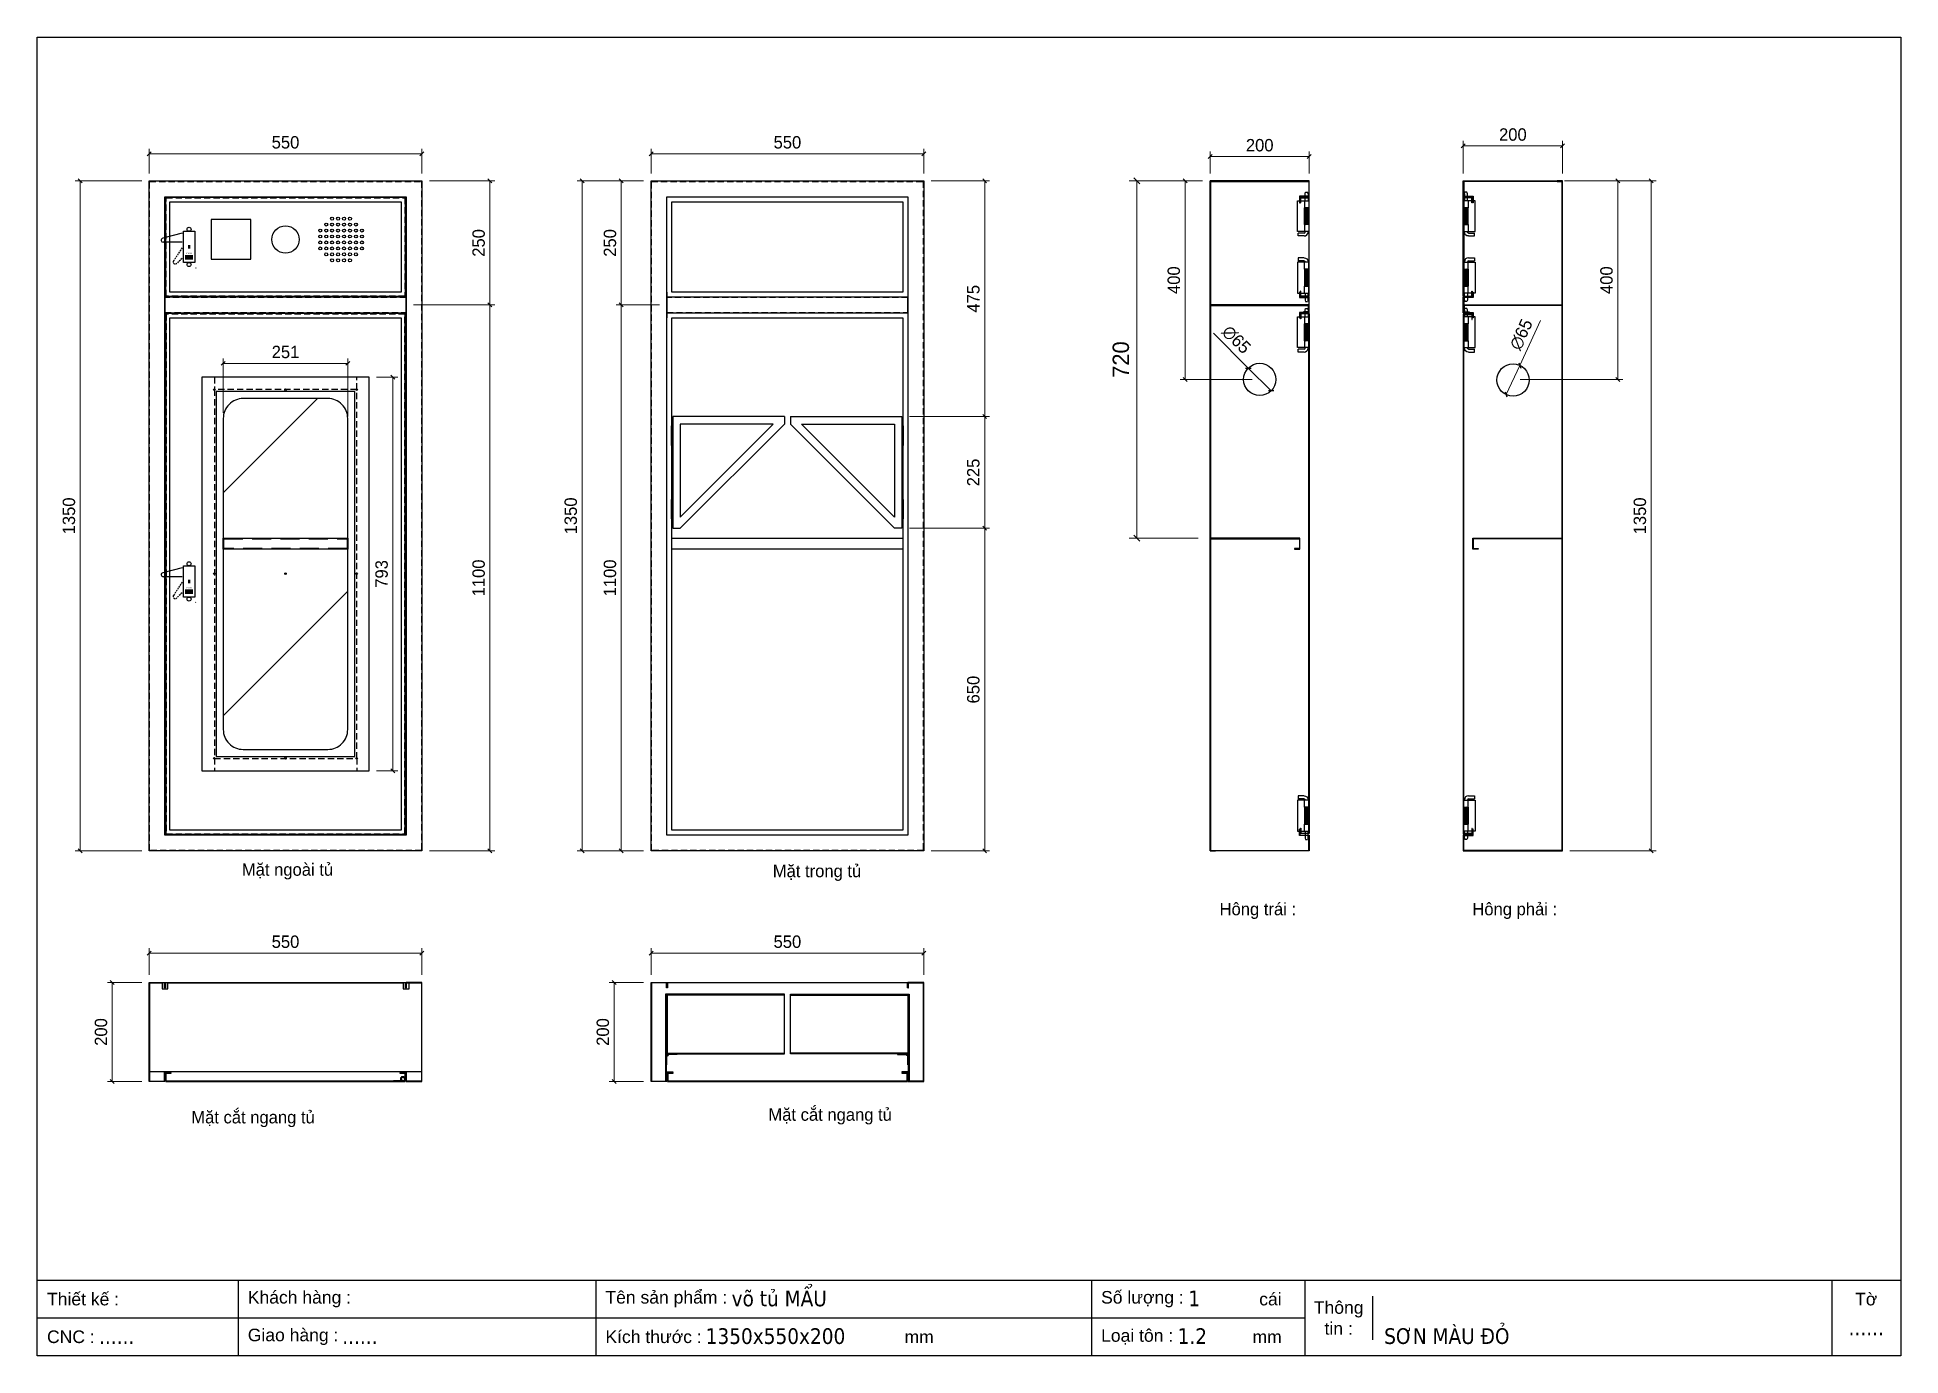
# Model space of a CAD drawing. Header units: millimetres. Extents: x 0 to 3757, y 0 to 2656.
import ezdxf
from ezdxf.enums import TextEntityAlignment as Align

# ---------------------------------------------------------------- set-up
doc = ezdxf.new("R2010")
doc.units = ezdxf.units.MM
doc.linetypes.add('HIDDEN2', pattern=[4.7625, 3.175, -1.5875])
doc.linetypes.add('HIDDENX2', pattern=[19.05, 12.7, -6.35])
doc.layers.add('bc', color=5, linetype='Continuous', lineweight=30)
doc.layers.add('DIM', color=253, linetype='Continuous')
doc.layers.add('FIRE PROTECTION', color=1, linetype='Continuous')
doc.styles.add('Arial', font='arial.ttf')
doc.styles.add('Tahoma (Input Text)', font='tahoma.ttf')
doc.dimstyles.new('Dim-25', dxfattribs={"dimtxt": 25, "dimasz": 8, "dimexe": 10, "dimexo": 15, "dimgap": 10, "dimtad": 1, "dimdec": 0, "dimtxsty": 'Standard', "dimblk": 'OBLIQUE', "dimcen": 10, "dimclrd": 5, "dimclre": 5, "dimclrt": 3, "dimazin": 3, "dimtfac": 1, "dimtdec": 0, "dimtmove": 0, "dimatfit": 3, "dimldrblk": 'OBLIQUE', "dimlwd": 9, "dimlwe": 9})
doc.dimstyles.new('Dim-33', dxfattribs={"dimtxt": 33, "dimasz": 12, "dimexe": 15, "dimexo": 25, "dimgap": 15, "dimtad": 1, "dimdec": 0, "dimtxsty": 'Standard', "dimblk": 'OBLIQUE', "dimcen": 10, "dimclrd": 5, "dimclre": 5, "dimclrt": 3, "dimazin": 3, "dimtfac": 1, "dimtdec": 0, "dimtmove": 0, "dimatfit": 3, "dimldrblk": 'OPEN30', "dimlwd": 9, "dimlwe": 9})

msp = doc.modelspace()

# ---------------------------------------------------------------- texts
at = {"color": 2, "char_height": 25, "attachment_point": 5}
for s, insert, width in [('Mặt ngoài tủ', (504.5, 975.8), 775), ('Mặt trong tủ', (1572.1, 972.9), 775), ('Hông trái :', (2460.8, 896.2), 775), ('Hông phải :', (2978.8, 896.2), 775), ('Mặt cắt ngang tủ', (435, 476.8), 775), ('Mặt cắt ngang tủ', (1598.6, 482.1), 925)]:
    msp.add_mtext(s, dxfattribs=dict(at, insert=insert, width=width))

# ---------------------------------------------------------------- blocks, each defined once
blk = doc.blocks.new('*D1')
at = {"color": 0, "linetype": 'ByBlock', "lineweight": -2}
for p, q in [((1241.4, 2425.9), (1233.4, 2417.9)), ((1783.4, 2417.9), (1791.4, 2425.9))]:
    blk.add_line(p, q, dxfattribs=at)
at = {"layer": 'Defpoints', "color": 0, "transparency": 16777216}
for p in [(1787.4, 2421.9), (1237.4, 2367.1), (1787.4, 2367.1)]:
    blk.add_point(p, dxfattribs=at)
at = {"layer": 'DIM', "color": 5, "lineweight": 9, "transparency": 16777216}
for p, q in [((1237.4, 2382.1), (1237.4, 2431.9)), ((1237.4, 2421.9), (1787.4, 2421.9)), ((1787.4, 2382.1), (1787.4, 2431.9))]:
    blk.add_line(p, q, dxfattribs=at)
at = {"layer": 'DIM', "color": 3, "transparency": 16777216, "insert": (1512.4, 2444.7), "char_height": 25, "attachment_point": 5}
blk.add_mtext('550', dxfattribs=at)
blk = doc.blocks.new('_Oblique')
at = {"color": 0, "linetype": 'ByBlock', "lineweight": -2}
blk.add_line((-0.5, -0.5), (0.5, 0.5), dxfattribs=at)
blk = doc.blocks.new('*D2')
at = {"color": 0, "linetype": 'ByBlock', "lineweight": -2}
for p, q in [((1102.5, 2363.1), (1094.5, 2371.1)), ((1094.5, 1021.1), (1102.5, 1013.1))]:
    blk.add_line(p, q, dxfattribs=at)
at = {"layer": 'Defpoints', "color": 0, "transparency": 16777216}
for p in [(1237.4, 2367.1), (1098.5, 1017.1), (1237.4, 1017.1)]:
    blk.add_point(p, dxfattribs=at)
at = {"layer": 'DIM', "color": 5, "lineweight": 9, "transparency": 16777216}
for p, q in [((1222.4, 2367.1), (1088.5, 2367.1)), ((1098.5, 2367.1), (1098.5, 1017.1)), ((1222.4, 1017.1), (1088.5, 1017.1))]:
    blk.add_line(p, q, dxfattribs=at)
at = {"layer": 'DIM', "color": 3, "transparency": 16777216, "insert": (1075.7, 1692.1), "char_height": 25, "attachment_point": 5, "rotation": 90}
blk.add_mtext('1350', dxfattribs=at)
blk = doc.blocks.new('*D3')
at = {"color": 0, "linetype": 'ByBlock', "lineweight": -2}
for p, q in [((1241.4, 815.2), (1233.4, 807.2)), ((1783.4, 807.2), (1791.4, 815.2))]:
    blk.add_line(p, q, dxfattribs=at)
at = {"layer": 'Defpoints', "color": 0, "transparency": 16777216}
for p in [(1787.4, 811.2), (1237.4, 752.2), (1787.4, 752.2)]:
    blk.add_point(p, dxfattribs=at)
at = {"layer": 'DIM', "color": 5, "lineweight": 9, "transparency": 16777216}
for p, q in [((1237.4, 767.2), (1237.4, 821.2)), ((1237.4, 811.2), (1787.4, 811.2)), ((1787.4, 767.2), (1787.4, 821.2))]:
    blk.add_line(p, q, dxfattribs=at)
at = {"layer": 'DIM', "color": 3, "transparency": 16777216, "insert": (1512.4, 834), "char_height": 25, "attachment_point": 5}
blk.add_mtext('550', dxfattribs=at)
blk = doc.blocks.new('*D4')
at = {"color": 0, "linetype": 'ByBlock', "lineweight": -2}
for p, q in [((1167.1, 748.2), (1159.1, 756.2)), ((1159.1, 556.2), (1167.1, 548.2))]:
    blk.add_line(p, q, dxfattribs=at)
at = {"layer": 'Defpoints', "color": 0, "transparency": 16777216}
for p in [(1237.4, 752.2), (1163.1, 552.2), (1237.4, 552.2)]:
    blk.add_point(p, dxfattribs=at)
at = {"layer": 'DIM', "color": 5, "lineweight": 9, "transparency": 16777216}
for p, q in [((1222.4, 752.2), (1153.1, 752.2)), ((1163.1, 752.2), (1163.1, 552.2)), ((1222.4, 552.2), (1153.1, 552.2))]:
    blk.add_line(p, q, dxfattribs=at)
at = {"layer": 'DIM', "color": 3, "transparency": 16777216, "insert": (1140.4, 652.2), "char_height": 25, "attachment_point": 5, "rotation": 90}
blk.add_mtext('200', dxfattribs=at)
blk = doc.blocks.new('*D5')
at = {"color": 0, "linetype": 'ByBlock', "lineweight": -2}
for p, q in [((3257.9, 2363.1), (3249.9, 2371.1)), ((3249.9, 1021.1), (3257.9, 1013.1))]:
    blk.add_line(p, q, dxfattribs=at)
at = {"layer": 'Defpoints', "color": 0, "transparency": 16777216}
for p in [(3064, 2367.1), (3253.9, 2367.1), (3075, 1017.1)]:
    blk.add_point(p, dxfattribs=at)
at = {"layer": 'DIM', "color": 5, "lineweight": 9, "transparency": 16777216}
for p, q in [((3079, 2367.1), (3263.9, 2367.1)), ((3253.9, 1017.1), (3253.9, 2367.1)), ((3090, 1017.1), (3263.9, 1017.1))]:
    blk.add_line(p, q, dxfattribs=at)
at = {"layer": 'DIM', "color": 3, "transparency": 16777216, "insert": (3231.2, 1692.1), "char_height": 25, "attachment_point": 5, "rotation": 90}
blk.add_mtext('1350', dxfattribs=at)
blk = doc.blocks.new('HL035-1-2')
at = {"color": 1}
for p, q in [((-4.5, 79), (18.5, 79)), ((-4.5, 65), (-4.5, 79)), ((-3, 79), (-3, 80)), ((-3, 79), (-3, 79)), ((3, 79), (3, 80)), ((4.5, 65), (4.5, 79)), ((5, 88), (17, 88)), ((5, 82), (17, 82)), ((17, 88), (17, 82)), ((18.5, 79), (18.5, 17)), ((-4.5, 65), (4.5, 65)), ((1.3, 65), (-4, 64)), ((4, 64), (-4, 62.5)), ((-4, 64), (-3, 64)), ((4, 62.5), (-4, 61)), ((-4, 62.5), (-3, 62.5)), ((4, 61), (-4, 59.5)), ((-4, 61), (-3, 61)), ((4, 59.5), (-4, 58)), ((-4, 59.5), (-3, 59.5)), ((4, 58), (-4, 56.5)), ((-4, 58), (-3, 58)), ((4, 56.5), (-4, 55)), ((-4, 56.5), (-3, 56.5)), ((4, 55), (-4, 53.5)), ((-4, 55), (-3, 55)), ((4, 53.5), (-4, 52)), ((-4, 53.5), (-3, 53.5)), ((4, 52), (-4, 50.5)), ((-4, 52), (-3, 52)), ((4, 50.5), (-4, 49)), ((-4, 50.5), (-3, 50.5)), ((4, 49), (-4, 47.5)), ((-4, 49), (-3, 49)), ((4, 47.5), (-4, 46)), ((-4, 47.5), (-3, 47.5)), ((4, 46), (-4, 44.5)), ((-4, 46), (-3, 46)), ((4, 44.5), (-4, 43)), ((-4, 44.5), (-3, 44.5)), ((4, 43), (-4, 41.5)), ((-4, 43), (-3, 43)), ((4, 41.5), (-4, 40)), ((-4, 41.5), (-3, 41.5)), ((4, 40), (-4, 38.5)), ((-4, 40), (-3, 40)), ((4, 38.5), (-4, 37)), ((-4, 38.5), (-3, 38.5)), ((3, 64), (4, 64)), ((3, 62.5), (4, 62.5)), ((3, 61), (4, 61)), ((3, 59.5), (4, 59.5)), ((3, 58), (4, 58)), ((3, 56.5), (4, 56.5)), ((3, 55), (4, 55)), ((3, 53.5), (4, 53.5)), ((3, 52), (4, 52)), ((3, 50.5), (4, 50.5)), ((3, 49), (4, 49)), ((3, 47.5), (4, 47.5)), ((3, 46), (4, 46)), ((3, 44.5), (4, 44.5)), ((3, 43), (4, 43)), ((3, 41.5), (4, 41.5)), ((3, 40), (4, 40)), ((3, 38.5), (4, 38.5)), ((4.5, 65), (4.5, 31)), ((-4.5, 17), (-4.5, 31)), ((-4.5, 31), (4.5, 31)), ((18.5, 17), (-4.5, 17)), ((4, 37), (-4, 35.5)), ((-4, 37), (-3, 37)), ((4, 35.5), (-4, 34)), ((-4, 35.5), (-3, 35.5)), ((4, 34), (-4, 32.5)), ((-4, 34), (-3, 34)), ((-3, 3), (-2, 0)), ((3, 3), (2, 0)), ((3, 37), (4, 37)), ((3, 35.5), (4, 35.5)), ((3, 34), (4, 34)), ((4.5, 17), (4.5, 31))]:
    blk.add_line(p, q, dxfattribs=at)
for points in [[(-3, 32.5), (-3, 65)], [(3, 65), (3, 32.5)], [(-3, 3), (-3, 17)], [(2, 0), (-2, 0)], [(3, 17), (3, 3)]]:
    blk.add_lwpolyline(points, dxfattribs=at)
blk.add_lwpolyline([(-4, 32.5), (4, 32.5), (4, 31), (-4, 31)], close=True, dxfattribs=at)
for radius in [8, 2]:
    blk.add_arc((5, 80), radius, 90, 180, dxfattribs=at)
blk = doc.blocks.new('*D6')
at = {"color": 0, "linetype": 'ByBlock', "lineweight": -2}
for p, q in [((229.5, 815.2), (221.5, 807.2)), ((771.5, 807.2), (779.5, 815.2))]:
    blk.add_line(p, q, dxfattribs=at)
at = {"layer": 'Defpoints', "color": 0, "transparency": 16777216}
for p in [(775.5, 811.2), (225.5, 752.2), (775.5, 752.2)]:
    blk.add_point(p, dxfattribs=at)
at = {"layer": 'DIM', "color": 5, "lineweight": 9, "transparency": 16777216}
for p, q in [((225.5, 767.2), (225.5, 821.2)), ((225.5, 811.2), (775.5, 811.2)), ((775.5, 767.2), (775.5, 821.2))]:
    blk.add_line(p, q, dxfattribs=at)
at = {"layer": 'DIM', "color": 3, "transparency": 16777216, "insert": (500.5, 834), "char_height": 25, "attachment_point": 5}
blk.add_mtext('550', dxfattribs=at)
blk = doc.blocks.new('*D7')
at = {"color": 0, "linetype": 'ByBlock', "lineweight": -2}
for p, q in [((229.5, 2425.9), (221.5, 2417.9)), ((771.5, 2417.9), (779.5, 2425.9))]:
    blk.add_line(p, q, dxfattribs=at)
at = {"layer": 'Defpoints', "color": 0, "transparency": 16777216}
for p in [(775.5, 2421.9), (225.5, 2367.1), (775.5, 2367.1)]:
    blk.add_point(p, dxfattribs=at)
at = {"layer": 'DIM', "color": 5, "lineweight": 9, "transparency": 16777216}
for p, q in [((225.5, 2382.1), (225.5, 2431.9)), ((225.5, 2421.9), (775.5, 2421.9)), ((775.5, 2382.1), (775.5, 2431.9))]:
    blk.add_line(p, q, dxfattribs=at)
at = {"layer": 'DIM', "color": 3, "transparency": 16777216, "insert": (500.5, 2444.7), "char_height": 25, "attachment_point": 5}
blk.add_mtext('550', dxfattribs=at)
blk = doc.blocks.new('*D8')
at = {"color": 0, "linetype": 'ByBlock', "lineweight": -2}
for p, q in [((90.6, 2363.1), (82.6, 2371.1)), ((82.6, 1021.1), (90.6, 1013.1))]:
    blk.add_line(p, q, dxfattribs=at)
at = {"layer": 'Defpoints', "color": 0, "transparency": 16777216}
for p in [(225.5, 2367.1), (86.6, 1017.1), (225.5, 1017.1)]:
    blk.add_point(p, dxfattribs=at)
at = {"layer": 'DIM', "color": 5, "lineweight": 9, "transparency": 16777216}
for p, q in [((210.5, 2367.1), (76.6, 2367.1)), ((86.6, 2367.1), (86.6, 1017.1)), ((210.5, 1017.1), (76.6, 1017.1))]:
    blk.add_line(p, q, dxfattribs=at)
at = {"layer": 'DIM', "color": 3, "transparency": 16777216, "insert": (63.9, 1692.1), "char_height": 25, "attachment_point": 5, "rotation": 90}
blk.add_mtext('1350', dxfattribs=at)
blk = doc.blocks.new('*D9')
at = {"color": 0, "linetype": 'ByBlock', "lineweight": -2}
for p, q in [((916.6, 2363.1), (908.6, 2371.1)), ((908.6, 2121.1), (916.6, 2113.1))]:
    blk.add_line(p, q, dxfattribs=at)
at = {"layer": 'Defpoints', "color": 0, "transparency": 16777216}
for p in [(775.5, 2367.1), (912.6, 2367.1), (743.5, 2117.1)]:
    blk.add_point(p, dxfattribs=at)
at = {"layer": 'DIM', "color": 5, "lineweight": 9, "transparency": 16777216}
for p, q in [((790.5, 2367.1), (922.6, 2367.1)), ((912.6, 2117.1), (912.6, 2367.1)), ((758.5, 2117.1), (922.6, 2117.1))]:
    blk.add_line(p, q, dxfattribs=at)
at = {"layer": 'DIM', "color": 3, "transparency": 16777216, "insert": (889.9, 2242.1), "char_height": 25, "attachment_point": 5, "rotation": 90}
blk.add_mtext('250', dxfattribs=at)
blk = doc.blocks.new('*D10')
at = {"color": 0, "linetype": 'ByBlock', "lineweight": -2}
for p, q in [((155.3, 748.2), (147.3, 756.2)), ((147.3, 556.2), (155.3, 548.2))]:
    blk.add_line(p, q, dxfattribs=at)
at = {"layer": 'Defpoints', "color": 0, "transparency": 16777216}
for p in [(225.5, 752.2), (151.3, 552.2), (225.5, 552.2)]:
    blk.add_point(p, dxfattribs=at)
at = {"layer": 'DIM', "color": 5, "lineweight": 9, "transparency": 16777216}
for p, q in [((210.5, 752.2), (141.3, 752.2)), ((151.3, 752.2), (151.3, 552.2)), ((210.5, 552.2), (141.3, 552.2))]:
    blk.add_line(p, q, dxfattribs=at)
at = {"layer": 'DIM', "color": 3, "transparency": 16777216, "insert": (128.5, 652.2), "char_height": 25, "attachment_point": 5, "rotation": 90}
blk.add_mtext('200', dxfattribs=at)
blk = doc.blocks.new('*D11')
at = {"color": 0, "linetype": 'ByBlock', "lineweight": -2}
for p, q in [((1181.4, 2363.1), (1173.4, 2371.1)), ((1173.4, 2121.1), (1181.4, 2113.1))]:
    blk.add_line(p, q, dxfattribs=at)
at = {"layer": 'Defpoints', "color": 0, "transparency": 16777216}
for p in [(1237.4, 2367.1), (1177.4, 2117.1), (1269.4, 2117.1)]:
    blk.add_point(p, dxfattribs=at)
at = {"layer": 'DIM', "color": 5, "lineweight": 9, "transparency": 16777216}
for p, q in [((1222.4, 2367.1), (1167.4, 2367.1)), ((1177.4, 2367.1), (1177.4, 2117.1)), ((1254.4, 2117.1), (1167.4, 2117.1))]:
    blk.add_line(p, q, dxfattribs=at)
at = {"layer": 'DIM', "color": 3, "transparency": 16777216, "insert": (1154.7, 2242.1), "char_height": 25, "attachment_point": 5, "rotation": 90}
blk.add_mtext('250', dxfattribs=at)
blk = doc.blocks.new('*D12')
at = {"color": 0, "linetype": 'ByBlock', "lineweight": -2}
for p, q in [((3190.7, 2363.1), (3182.7, 2371.1)), ((3182.7, 1971.1), (3190.7, 1963.1))]:
    blk.add_line(p, q, dxfattribs=at)
at = {"layer": 'Defpoints', "color": 0, "ltscale": 3, "transparency": 16777216}
for p in [(3075, 2367.1), (3186.7, 2367.1), (2975, 1967.1)]:
    blk.add_point(p, dxfattribs=at)
at = {"layer": 'DIM', "color": 5, "lineweight": 9, "ltscale": 3, "transparency": 16777216}
for p, q in [((3090, 2367.1), (3196.7, 2367.1)), ((3186.7, 1967.1), (3186.7, 2367.1)), ((2990, 1967.1), (3196.7, 1967.1))]:
    blk.add_line(p, q, dxfattribs=at)
at = {"layer": 'DIM', "color": 3, "ltscale": 3, "transparency": 16777216, "insert": (3163.9, 2167.1), "char_height": 25, "attachment_point": 5, "rotation": 90}
blk.add_mtext('400', dxfattribs=at)
blk = doc.blocks.new('*D13')
at = {"color": 0, "linetype": 'ByBlock', "lineweight": -2}
for p, q in [((2318.2, 2363.1), (2310.2, 2371.1)), ((2310.2, 1971.1), (2318.2, 1963.1))]:
    blk.add_line(p, q, dxfattribs=at)
at = {"layer": 'Defpoints', "color": 0, "ltscale": 3, "transparency": 16777216}
for p in [(2314.2, 2367.1), (2364.6, 2367.1), (2464.6, 1967.1)]:
    blk.add_point(p, dxfattribs=at)
at = {"layer": 'DIM', "color": 5, "lineweight": 9, "ltscale": 3, "transparency": 16777216}
for p, q in [((2349.6, 2367.1), (2304.2, 2367.1)), ((2314.2, 1967.1), (2314.2, 2367.1)), ((2449.6, 1967.1), (2304.2, 1967.1))]:
    blk.add_line(p, q, dxfattribs=at)
at = {"layer": 'DIM', "color": 3, "ltscale": 3, "transparency": 16777216, "insert": (2291.5, 2167.1), "char_height": 25, "attachment_point": 5, "rotation": 90}
blk.add_mtext('400', dxfattribs=at)
blk = doc.blocks.new('*D14')
at = {"color": 0, "linetype": 'ByBlock', "lineweight": -2}
for p, q in [((379, 2003.5), (371, 1995.5)), ((622, 1995.5), (630, 2003.5))]:
    blk.add_line(p, q, dxfattribs=at)
at = {"layer": 'Defpoints', "color": 0, "ltscale": 3, "transparency": 16777216}
for p in [(626, 1999.5), (375, 1884.9), (626, 1877.2)]:
    blk.add_point(p, dxfattribs=at)
at = {"layer": 'DIM', "color": 5, "lineweight": 9, "ltscale": 3, "transparency": 16777216}
for p, q in [((375, 1899.9), (375, 2009.5)), ((375, 1999.5), (626, 1999.5)), ((626, 1892.2), (626, 2009.5))]:
    blk.add_line(p, q, dxfattribs=at)
at = {"layer": 'DIM', "color": 3, "ltscale": 3, "transparency": 16777216, "insert": (500.5, 2022.3), "char_height": 25, "attachment_point": 5}
blk.add_mtext('251', dxfattribs=at)
blk = doc.blocks.new('*D15')
at = {"color": 0, "linetype": 'ByBlock', "lineweight": -2}
for p, q in [((721.1, 1967.6), (713.1, 1975.6)), ((713.1, 1182.6), (721.1, 1174.6))]:
    blk.add_line(p, q, dxfattribs=at)
at = {"layer": 'Defpoints', "color": 0, "ltscale": 3, "transparency": 16777216}
for p in [(669, 1971.6), (669, 1178.6), (717.1, 1178.6)]:
    blk.add_point(p, dxfattribs=at)
at = {"layer": 'DIM', "color": 5, "lineweight": 9, "ltscale": 3, "transparency": 16777216}
for p, q in [((684, 1971.6), (727.1, 1971.6)), ((717.1, 1971.6), (717.1, 1178.6)), ((684, 1178.6), (727.1, 1178.6))]:
    blk.add_line(p, q, dxfattribs=at)
at = {"layer": 'DIM', "color": 3, "ltscale": 3, "transparency": 16777216, "insert": (694.3, 1575.2), "char_height": 25, "attachment_point": 5, "rotation": 90}
blk.add_mtext('793', dxfattribs=at)
blk = doc.blocks.new('*D16')
at = {"color": 0, "linetype": 'ByBlock', "lineweight": -2}
for p, q in [((2987.1, 2000.8), (2991, 1990.1)), ((2963.8, 1931.1), (2959.9, 1941.7))]:
    blk.add_line(p, q, dxfattribs=at)
at = {"layer": 'Defpoints', "color": 0, "ltscale": 3, "transparency": 16777216}
for p in [(2989.1, 1995.4), (2961.8, 1936.4)]:
    blk.add_point(p, dxfattribs=at)
at = {"layer": 'DIM', "color": 5, "lineweight": 9, "ltscale": 3, "transparency": 16777216}
for p in [(3030.7, 2085.5), (2961.8, 1936.4)]:
    blk.add_line(p, (2989.1, 1995.4), dxfattribs=at)
at = {"layer": 'DIM', "color": 3, "ltscale": 3, "transparency": 16777216, "insert": (2991.9, 2057.6), "char_height": 25, "attachment_point": 5, "rotation": 65.1959}
blk.add_mtext('∅65', dxfattribs=at)
blk = doc.blocks.new('*D17')
at = {"color": 0, "linetype": 'ByBlock', "lineweight": -2}
for p, q in [((2436, 1990), (2447.3, 1990.1)), ((2493.3, 1944.1), (2482, 1944.1))]:
    blk.add_line(p, q, dxfattribs=at)
at = {"layer": 'Defpoints', "color": 0, "ltscale": 3, "transparency": 16777216}
for p in [(2441.6, 1990.1), (2487.6, 1944.1)]:
    blk.add_point(p, dxfattribs=at)
at = {"layer": 'DIM', "color": 5, "lineweight": 9, "ltscale": 3, "transparency": 16777216}
for p in [(2371.4, 2060.1), (2487.6, 1944.1)]:
    blk.add_line(p, (2441.6, 1990.1), dxfattribs=at)
at = {"layer": 'DIM', "color": 3, "ltscale": 3, "transparency": 16777216, "insert": (2417.4, 2047.3), "char_height": 25, "attachment_point": 5, "rotation": 315.0577}
blk.add_mtext('∅65', dxfattribs=at)
blk = doc.blocks.new('A$C67844AE1')
at = {"color": 1}
for p, q in [((19, 20), (21, 20)), ((20, 19), (20, 21))]:
    blk.add_line(p, q, dxfattribs=at)
for points in [[(20, 22), (0, 22), (0, 21), (18.3, 21)], [(22, 20), (22, 0), (21, 0), (21, 18.3)]]:
    blk.add_lwpolyline(points, dxfattribs=at)
blk.add_circle((20, 20), 2, dxfattribs=at)
blk = doc.blocks.new('*D18')
at = {"color": 0, "linetype": 'ByBlock', "lineweight": -2}
for p, q in [((2368.6, 2420.1), (2360.6, 2412.1)), ((2560.6, 2412.1), (2568.6, 2420.1))]:
    blk.add_line(p, q, dxfattribs=at)
at = {"layer": 'Defpoints', "color": 0, "ltscale": 3, "transparency": 16777216}
for p in [(2564.6, 2416.1), (2364.6, 2367.1), (2564.6, 2367.1)]:
    blk.add_point(p, dxfattribs=at)
at = {"layer": 'DIM', "color": 5, "lineweight": 9, "ltscale": 3, "transparency": 16777216}
for p, q in [((2364.6, 2382.1), (2364.6, 2426.1)), ((2364.6, 2416.1), (2564.6, 2416.1)), ((2564.6, 2382.1), (2564.6, 2426.1))]:
    blk.add_line(p, q, dxfattribs=at)
at = {"layer": 'DIM', "color": 3, "ltscale": 3, "transparency": 16777216, "insert": (2464.6, 2438.9), "char_height": 25, "attachment_point": 5}
blk.add_mtext('200', dxfattribs=at)
blk = doc.blocks.new('*D19')
at = {"color": 0, "linetype": 'ByBlock', "lineweight": -2}
for p, q in [((2879, 2441.6), (2871, 2433.6)), ((3071, 2433.6), (3079, 2441.6))]:
    blk.add_line(p, q, dxfattribs=at)
at = {"layer": 'Defpoints', "color": 0, "ltscale": 3, "transparency": 16777216}
for p in [(3075, 2437.6), (2875, 2367.1), (3075, 2367.1)]:
    blk.add_point(p, dxfattribs=at)
at = {"layer": 'DIM', "color": 5, "lineweight": 9, "ltscale": 3, "transparency": 16777216}
for p, q in [((2875, 2382.1), (2875, 2447.6)), ((3075, 2382.1), (3075, 2447.6)), ((2875, 2437.6), (3075, 2437.6))]:
    blk.add_line(p, q, dxfattribs=at)
at = {"layer": 'DIM', "color": 3, "ltscale": 3, "transparency": 16777216, "insert": (2975, 2460.4), "char_height": 25, "attachment_point": 5}
blk.add_mtext('200', dxfattribs=at)
blk = doc.blocks.new('khoado')
at = {"color": 1}
for p, q in [((0, 70), (-39, 59.9)), ((0, 52), (-38, 52))]:
    blk.add_line(p, q, dxfattribs=at)
at = {"color": 1, "linetype": 'HIDDEN2'}
for p, q in [((0, 40.7), (-17.3, 14.2)), ((0, 19.3), (-11.3, 9))]:
    blk.add_line(p, q, dxfattribs=at)
at = {"color": 1, "lineweight": -3}
for p, q in [((13, 45.9), (13, 39.1)), ((15, 45.9), (15, 39.1)), ((6.5, 25.4), (21.5, 25.4)), ((6.5, 23.7), (21.5, 23.7)), ((6.5, 22), (21.5, 22)), ((6.5, 20.3), (21.5, 20.3)), ((6.5, 18.6), (21.5, 18.6)), ((27, 1), (28, 0))]:
    blk.add_line(p, q, dxfattribs=at)
at = {"color": 1}
blk.add_arc((-38, 56), 4, 104.5563, 270, dxfattribs=at)
at = {"color": 1, "linetype": 'HIDDEN2'}
blk.add_arc((-14, 12), 4, 146.7823, 312.226, dxfattribs=at)
at = {"color": 1, "lineweight": -3, "insert": (14, 29.6), "char_height": 2.5, "width": 15, "attachment_point": 5}
blk.add_mtext('{\\f.VnArial|b0|i0|c0|p34;PUSH}', dxfattribs=at)
blk = doc.blocks.new('*D20')
at = {"color": 0, "linetype": 'ByBlock', "lineweight": -2}
for p, q in [((916.6, 2113.1), (908.6, 2121.1)), ((908.6, 1021.1), (916.6, 1013.1))]:
    blk.add_line(p, q, dxfattribs=at)
at = {"layer": 'Defpoints', "color": 0, "ltscale": 3, "transparency": 16777216}
for p in [(743.5, 2117.1), (775.5, 1017.1), (912.6, 1017.1)]:
    blk.add_point(p, dxfattribs=at)
at = {"layer": 'DIM', "color": 5, "lineweight": 9, "ltscale": 3, "transparency": 16777216}
for p, q in [((758.5, 2117.1), (922.6, 2117.1)), ((912.6, 2117.1), (912.6, 1017.1)), ((790.5, 1017.1), (922.6, 1017.1))]:
    blk.add_line(p, q, dxfattribs=at)
at = {"layer": 'DIM', "color": 3, "ltscale": 3, "transparency": 16777216, "insert": (889.9, 1567.1), "char_height": 25, "attachment_point": 5, "rotation": 90}
blk.add_mtext('1100', dxfattribs=at)
blk = doc.blocks.new('*D21')
at = {"color": 0, "linetype": 'ByBlock', "lineweight": -2}
for p, q in [((1181.4, 2113.1), (1173.4, 2121.1)), ((1173.4, 1021.1), (1181.4, 1013.1))]:
    blk.add_line(p, q, dxfattribs=at)
at = {"layer": 'Defpoints', "color": 0, "ltscale": 3, "transparency": 16777216}
for p in [(1269.4, 2117.1), (1177.4, 1017.1), (1237.4, 1017.1)]:
    blk.add_point(p, dxfattribs=at)
at = {"layer": 'DIM', "color": 5, "lineweight": 9, "ltscale": 3, "transparency": 16777216}
for p, q in [((1254.4, 2117.1), (1167.4, 2117.1)), ((1177.4, 2117.1), (1177.4, 1017.1)), ((1222.4, 1017.1), (1167.4, 1017.1))]:
    blk.add_line(p, q, dxfattribs=at)
at = {"layer": 'DIM', "color": 3, "ltscale": 3, "transparency": 16777216, "insert": (1154.7, 1567.1), "char_height": 25, "attachment_point": 5, "rotation": 90}
blk.add_mtext('1100', dxfattribs=at)
blk = doc.blocks.new('*D22')
at = {"color": 0, "linetype": 'ByBlock', "lineweight": -2}
for p, q in [((1914.1, 1663.1), (1906.1, 1671.1)), ((1906.1, 1021.1), (1914.1, 1013.1))]:
    blk.add_line(p, q, dxfattribs=at)
at = {"layer": 'Defpoints', "color": 0, "ltscale": 3, "transparency": 16777216}
for p in [(1743.4, 1667.1), (1910.1, 1667.1), (1787.4, 1017.1)]:
    blk.add_point(p, dxfattribs=at)
at = {"layer": 'DIM', "color": 5, "lineweight": 9, "ltscale": 3, "transparency": 16777216}
for p, q in [((1758.4, 1667.1), (1920.1, 1667.1)), ((1910.1, 1017.1), (1910.1, 1667.1)), ((1802.4, 1017.1), (1920.1, 1017.1))]:
    blk.add_line(p, q, dxfattribs=at)
at = {"layer": 'DIM', "color": 3, "ltscale": 3, "transparency": 16777216, "insert": (1887.3, 1342.1), "char_height": 25, "attachment_point": 5, "rotation": 90}
blk.add_mtext('650', dxfattribs=at)
blk = doc.blocks.new('*D23')
at = {"color": 0, "linetype": 'ByBlock', "lineweight": -2}
for p, q in [((1914.1, 1888.1), (1906.1, 1896.1)), ((1906.1, 1671.1), (1914.1, 1663.1))]:
    blk.add_line(p, q, dxfattribs=at)
at = {"layer": 'Defpoints', "color": 0, "ltscale": 3, "transparency": 16777216}
for p in [(1743.4, 1892.1), (1910.1, 1892.1), (1743.4, 1667.1)]:
    blk.add_point(p, dxfattribs=at)
at = {"layer": 'DIM', "color": 5, "lineweight": 9, "ltscale": 3, "transparency": 16777216}
for p, q in [((1758.4, 1892.1), (1920.1, 1892.1)), ((1910.1, 1667.1), (1910.1, 1892.1)), ((1758.4, 1667.1), (1920.1, 1667.1))]:
    blk.add_line(p, q, dxfattribs=at)
at = {"layer": 'DIM', "color": 3, "ltscale": 3, "transparency": 16777216, "insert": (1887.3, 1779.6), "char_height": 25, "attachment_point": 5, "rotation": 90}
blk.add_mtext('225', dxfattribs=at)
blk = doc.blocks.new('*D24')
at = {"color": 0, "linetype": 'ByBlock', "lineweight": -2}
for p, q in [((1914.1, 2363.1), (1906.1, 2371.1)), ((1906.1, 1896.1), (1914.1, 1888.1))]:
    blk.add_line(p, q, dxfattribs=at)
at = {"layer": 'Defpoints', "color": 0, "ltscale": 3, "transparency": 16777216}
for p in [(1787.4, 2367.1), (1910.1, 2367.1), (1743.4, 1892.1)]:
    blk.add_point(p, dxfattribs=at)
at = {"layer": 'DIM', "color": 5, "lineweight": 9, "ltscale": 3, "transparency": 16777216}
for p, q in [((1802.4, 2367.1), (1920.1, 2367.1)), ((1910.1, 1892.1), (1910.1, 2367.1)), ((1758.4, 1892.1), (1920.1, 1892.1))]:
    blk.add_line(p, q, dxfattribs=at)
at = {"layer": 'DIM', "color": 3, "ltscale": 3, "transparency": 16777216, "insert": (1887.4, 2129.6), "char_height": 25, "attachment_point": 5, "rotation": 90}
blk.add_mtext('475', dxfattribs=at)
blk = doc.blocks.new('khungtenAsean2')
at = {"color": 7}
for p, q in [((2970, -1980), (0, -1980)), ((320, -1980), (320, -2100)), ((890, -1980), (890, -2100)), ((1680, -1980), (1680, -2100)), ((2020, -1980), (2020, -2100)), ((2860, -1980), (2860, -2100)), ((2128.3, -2005), (2128.3, -2075)), ((2020, -2040), (0, -2040))]:
    blk.add_line(p, q, dxfattribs=at)
blk.add_lwpolyline([(0, 0), (2970, 0), (2970, -2100), (0, -2100)], close=True, dxfattribs=at)
at = {"color": 2, "char_height": 20, "style": 'Arial'}
for s, insert, width, attachment_point in [('  Thiết kế :', (0, -2010), 917.634, 4), ('  Khách hàng :', (320, -2010), 917.634, 4), ('  Tên sản phẩm :', (890, -2010), 917.634, 4), ('  Số lượng :', (1680, -2010), 917.634, 4), ('cái', (1947.6, -2010), 917.634, 4), ('Thông\\Ptin :', (2074.2, -2040), 108.311, 5), ('Tờ', (2915, -2010), 110, 5), ('  CNC :', (0, -2070), 917.634, 4), ('  Giao hàng :', (320, -2070), 917.634, 4), ('  Kích thước :', (890, -2070), 917.634, 4), ('mm', (1382.3, -2070), 917.634, 4), ('  Loại tôn :', (1680, -2070), 917.634, 4), ('mm', (1936.9, -2070), 917.634, 4)]:
    blk.add_mtext(s, dxfattribs=dict(at, insert=insert, width=width, attachment_point=attachment_point))
at = {"color": 1, "style": 'Tahoma (Input Text)', "flags": 8}
for tag, p in [('#01', (137.1, -2021.3)), ('#03', (506.6, -2019.3)), ('#05', (1106.6, -2021.3)), ('#07', (1834.7, -2021.3)), ('#09', (2146.7, -2021.3)), ('#02', (98.5, -2081.3)), ('#04', (486.1, -2081.3)), ('#06', (1065.3, -2081.3)), ('#08', (1817.4, -2081.3)), ('#10', (2146.7, -2081.3))]:
    blk.add_attdef(tag, p, '', height=25, dxfattribs=at)
blk.add_attdef('#11', text='', height=25, dxfattribs=at).set_placement((2915, -2067.3), align=Align.CENTER)
blk = doc.blocks.new('ggggggggi')
at = {"layer": 'bc', "linetype": 'Continuous', "lineweight": 18}
for p, q in [((-7182, -46852.2), (-7182, -46891.6)), ((-7178.9, -46852.2), (-7182, -46852.2)), ((-7178.9, -46864.7), (-7182, -46864.7)), ((-7178.9, -46877.5), (-7182, -46877.5)), ((-7178.9, -46891.6), (-7178.9, -46852.2)), ((-7182, -46891.6), (-7178.9, -46891.6)), ((-7182, -47039.7), (-7182, -47000.4)), ((-7182, -47000.4), (-7178.9, -47000.4)), ((-7178.9, -47014.5), (-7182, -47014.5)), ((-7178.9, -47027.2), (-7182, -47027.2)), ((-7178.9, -47000.4), (-7178.9, -47039.7)), ((-7178.9, -47039.7), (-7182, -47039.7))]:
    blk.add_line(p, q, dxfattribs=at)
at = {"layer": 'FIRE PROTECTION', "linetype": 'Continuous'}
for p, q in [((-7178.9, -47058.4), (-7178.9, -46833.4)), ((-7178.9, -46833.4), (-7163.9, -46833.4)), ((-6953.9, -47043.4), (-7163.9, -46833.4)), ((-7163.9, -47043.4), (-7163.9, -46855.8)), ((-6976.4, -47043.4), (-7163.9, -46855.8)), ((-6953.9, -47058.4), (-7178.9, -47058.4)), ((-6976.4, -47043.4), (-7163.9, -47043.4)), ((-6953.9, -47058.4), (-6953.9, -47043.4))]:
    blk.add_line(p, q, dxfattribs=at)
blk = doc.blocks.new('*D25')
at = {"color": 5, "lineweight": 9, "ltscale": 3, "transparency": 16777216}
for p, q in [((2339.6, 2367.1), (2201.7, 2367.1)), ((2216.7, 2367.1), (2216.7, 1647.1)), ((2340.6, 1647.1), (2201.7, 1647.1))]:
    blk.add_line(p, q, dxfattribs=at)
at = {"color": 0, "linetype": 'ByBlock', "lineweight": -2}
for p, q in [((2222.7, 2361.1), (2210.7, 2373.1)), ((2210.7, 1653.1), (2222.7, 1641.1))]:
    blk.add_line(p, q, dxfattribs=at)
at = {"layer": 'Defpoints', "color": 0, "ltscale": 3, "transparency": 16777216}
for p in [(2364.6, 2367.1), (2216.7, 1647.1), (2365.6, 1647.1)]:
    blk.add_point(p, dxfattribs=at)
at = {"color": 3, "ltscale": 3, "transparency": 16777216, "insert": (2184.8, 2007.1), "char_height": 33, "attachment_point": 5, "rotation": 90}
blk.add_mtext('720', dxfattribs=at)
blk = doc.blocks.new('_Open30')
at = {"color": 0, "linetype": 'ByBlock', "lineweight": -2}
for p, q in [((-1, 0.27), (0, 0)), ((0, 0), (-1, -0.27)), ((0, 0), (-1, 0))]:
    blk.add_line(p, q, dxfattribs=at)
blk = doc.blocks.new('*D26')
at = {"color": 5, "lineweight": 9, "ltscale": 3, "transparency": 16777216}
for p, q in [((2339.6, 2367.1), (2201.7, 2367.1)), ((2216.7, 2367.1), (2216.7, 1647.1)), ((2340.6, 1647.1), (2201.7, 1647.1))]:
    blk.add_line(p, q, dxfattribs=at)
at = {"color": 0, "linetype": 'ByBlock', "lineweight": -2}
for p, q in [((2222.7, 2361.1), (2210.7, 2373.1)), ((2210.7, 1653.1), (2222.7, 1641.1))]:
    blk.add_line(p, q, dxfattribs=at)
at = {"layer": 'Defpoints', "color": 0, "ltscale": 3, "transparency": 16777216}
for p in [(2364.6, 2367.1), (2216.7, 1647.1), (2365.6, 1647.1)]:
    blk.add_point(p, dxfattribs=at)
at = {"color": 3, "ltscale": 3, "transparency": 16777216, "insert": (2184.8, 2007.1), "char_height": 33, "attachment_point": 5, "rotation": 90}
blk.add_mtext('720', dxfattribs=at)

# ---------------------------------------------------------------- dimensions: what is measured, and where the dimension line sits
at = {"ltscale": 3}
for p1, picture, middle in [((2364.6, 2367.1), '*D25', (2184.8, 2007.1)), ((2364.6, 1017.1), '*D26', (2184.8, 1332.1))]:
    dim = msp.add_linear_dim(base=(2216.7, 1647.1), p1=p1, p2=(2365.6, 1647.1), angle=90, dimstyle='Dim-33', dxfattribs=at)
    dim.commit()
    dim.dimension.update_dxf_attribs({"geometry": picture, "text_midpoint": middle})
at = {"layer": 'DIM', "color": 7}
for base, p1, p2, picture, middle in [((775.5, 2421.9), (225.5, 2367.1), (775.5, 2367.1), '*D7', (500.5, 2444.7)), ((1787.4, 2421.9), (1237.4, 2367.1), (1787.4, 2367.1), '*D1', (1512.4, 2444.7)), ((775.5, 811.2), (225.5, 752.2), (775.5, 752.2), '*D6', (500.5, 834)), ((1787.4, 811.2), (1237.4, 752.2), (1787.4, 752.2), '*D3', (1512.4, 834))]:
    dim = msp.add_linear_dim(base=base, p1=p1, p2=p2, dimstyle='Dim-25', dxfattribs=at)
    dim.commit()
    dim.dimension.update_dxf_attribs({"geometry": picture, "text_midpoint": middle})
at = {"layer": 'DIM', "color": 7, "ltscale": 3}
for base, p1, p2, picture, middle in [((2564.6, 2416.1), (2364.6, 2367.1), (2564.6, 2367.1), '*D18', (2464.6, 2438.9)), ((3075, 2437.6), (2875, 2367.1), (3075, 2367.1), '*D19', (2975, 2460.4)), ((626, 1999.5), (375, 1884.9), (626, 1877.2), '*D14', (500.5, 2022.3))]:
    dim = msp.add_linear_dim(base=base, p1=p1, p2=p2, dimstyle='Dim-25', dxfattribs=at)
    dim.commit()
    dim.dimension.update_dxf_attribs({"geometry": picture, "text_midpoint": middle})
at = {"layer": 'DIM', "color": 7}
for base, p1, p2, picture, middle in [((86.6, 1017.1), (225.5, 2367.1), (225.5, 1017.1), '*D8', (63.9, 1692.1)), ((912.6, 2367.1), (743.5, 2117.1), (775.5, 2367.1), '*D9', (889.9, 2242.1)), ((1098.5, 1017.1), (1237.4, 2367.1), (1237.4, 1017.1), '*D2', (1075.7, 1692.1)), ((1177.4, 2117.1), (1237.4, 2367.1), (1269.4, 2117.1), '*D11', (1154.7, 2242.1)), ((151.3, 552.2), (225.5, 752.2), (225.5, 552.2), '*D10', (128.5, 652.2)), ((1163.1, 552.2), (1237.4, 752.2), (1237.4, 552.2), '*D4', (1140.4, 652.2))]:
    dim = msp.add_linear_dim(base=base, p1=p1, p2=p2, angle=90, dimstyle='Dim-25', dxfattribs=at)
    dim.commit()
    dim.dimension.update_dxf_attribs({"geometry": picture, "text_midpoint": middle})
at = {"layer": 'DIM', "color": 7, "ltscale": 3}
for base, p1, p2, picture, middle in [((1910.1, 2367.1), (1743.4, 1892.1), (1787.4, 2367.1), '*D24', (1887.4, 2129.6)), ((3186.7, 2367.1), (2975, 1967.1), (3075, 2367.1), '*D12', (3163.9, 2167.1)), ((912.6, 1017.1), (743.5, 2117.1), (775.5, 1017.1), '*D20', (889.9, 1567.1)), ((1177.4, 1017.1), (1269.4, 2117.1), (1237.4, 1017.1), '*D21', (1154.7, 1567.1)), ((1910.1, 1892.1), (1743.4, 1667.1), (1743.4, 1892.1), '*D23', (1887.3, 1779.6)), ((1910.1, 1667.1), (1787.4, 1017.1), (1743.4, 1667.1), '*D22', (1887.3, 1342.1))]:
    dim = msp.add_linear_dim(base=base, p1=p1, p2=p2, angle=90, dimstyle='Dim-25', dxfattribs=at)
    dim.commit()
    dim.dimension.update_dxf_attribs({"geometry": picture, "text_midpoint": middle})
for base, p1, p2, picture, middle in [((2314.2, 2367.1), (2464.6, 1967.1), (2364.6, 2367.1), '*D13', (2314.2, 2167.1)), ((717.1, 1178.6), (669, 1971.6), (669, 1178.6), '*D15', (717.1, 1575.2))]:
    dim = msp.add_linear_dim(base=base, p1=p1, p2=p2, angle=90, dimstyle='Dim-25', dxfattribs=at)
    dim.commit()
    dim.dimension.update_dxf_attribs({"geometry": picture, "text_midpoint": middle, "dimtype": 160})
at = {"layer": 'DIM', "color": 7}
dim = msp.add_linear_dim(base=(3253.9, 2367.1), p1=(3075, 1017.1), p2=(3064, 2367.1), angle=90, dimstyle='Dim-25', dxfattribs=at)
dim.commit()
dim.dimension.update_dxf_attribs({"geometry": '*D5', "text_midpoint": (3253.9, 1692.1), "dimtype": 160})
at = {"layer": 'DIM', "color": 7, "ltscale": 3}
for p1, p2, picture, middle in [((2487.6, 1944.1), (2441.6, 1990.1), '*D17', (2417.4, 2047.3)), ((2961.8, 1936.4), (2989.1, 1995.4), '*D16', (2991.9, 2057.6))]:
    dim = msp.add_diameter_dim_2p(p1=p1, p2=p2, dimstyle='Dim-25', dxfattribs=at)
    dim.commit()
    dim.dimension.update_dxf_attribs({"geometry": picture, "text_midpoint": middle})

# ---------------------------------------------------------------- hatches: boundary and pattern name
h = msp.add_hatch()
h.set_pattern_fill('ANSI31', color=4, scale=10, style=0)
h.set_pattern_definition([(45, (-1426281.28, -844793.4), (-224.5064, 224.5064), [])])
h.paths.add_polyline_path([(375, 1261.6, 0.414214), (415, 1221.6), (586, 1221.6, 0.414214), (626, 1261.6), (626, 1888.6, 0.414214), (586, 1928.6), (415, 1928.6, 0.414214), (375, 1888.6)])

# ---------------------------------------------------------------- linework, layer by layer
at = {"color": 7, "linetype": 'HIDDENX2'}
for p, q in [((357, 1971.6), (357, 1946.6)), ((644, 1946.6), (644, 1971.6)), ((357, 1203.6), (357, 1178.6)), ((644, 1203.6), (644, 1178.6))]:
    msp.add_line(p, q, dxfattribs=at)
at = {"color": 1}
for p, q in [((718.2, 554.7), (736.6, 554.7)), ((718.2, 554.7), (718.2, 553.2)), ((736.7, 553.2), (718.2, 553.2)), ((732.4, 556.7), (733.8, 557)), ((736.7, 560.7), (741.8, 560.7)), ((736.7, 554.7), (741.8, 554.7))]:
    msp.add_line(p, q, dxfattribs=at)
at = {"color": 7}
for points in [[(225.5, 2367.1), (775.5, 2367.1), (775.5, 1017.1), (225.5, 1017.1)], [(1237.4, 2367.1), (1787.4, 2367.1), (1787.4, 1017.1), (1237.4, 1017.1)], [(257.5, 2335.1), (743.5, 2335.1), (743.5, 1049.1), (257.5, 1049.1)], [(1269.4, 2335.1), (1755.4, 2335.1), (1755.4, 1049.1), (1269.4, 1049.1)], [(2547.6, 2323.1), (2547.6, 2333.1), (2563.6, 2333.1), (2563.6, 2135.1), (2547.6, 2135.1), (2547.6, 2145.1), (2546.6, 2145.1), (2546.6, 2134.1), (2564.6, 2134.1), (2564.6, 2334.1), (2546.6, 2334.1), (2546.6, 2323.1)], [(2892, 2323.1), (2892, 2333.1), (2876, 2333.1), (2876, 2135.1), (2892, 2135.1), (2892, 2145.1), (2893, 2145.1), (2893, 2134.1), (2875, 2134.1), (2875, 2334.1), (2893, 2334.1), (2893, 2323.1)], [(2544.6, 2143.1), (2544.6, 2132.1), (2563.6, 2132.1), (2563.6, 2102.1), (2544.6, 2102.1), (2544.6, 2091.1), (2545.6, 2091.1), (2545.6, 2101.1), (2564.6, 2101.1), (2564.6, 2133.1), (2545.6, 2133.1), (2545.6, 2143.1)], [(2895, 2143.1), (2895, 2132.1), (2876, 2132.1), (2876, 2102.1), (2895, 2102.1), (2895, 2091.1), (2894, 2091.1), (2894, 2101.1), (2875, 2101.1), (2875, 2133.1), (2894, 2133.1), (2894, 2143.1)], [(257.5, 2101.1), (743.5, 2101.1), (743.5, 2133.1), (257.5, 2133.1)], [(1269.4, 2101.1), (1755.4, 2101.1), (1755.4, 2133.1), (1269.4, 2133.1)], [(2547.6, 1063.1), (2547.6, 1053.1), (2563.6, 1053.1), (2563.6, 2099.1), (2547.6, 2099.1), (2547.6, 2089.1), (2546.6, 2089.1), (2546.6, 2100.1), (2564.6, 2100.1), (2564.6, 1052.1), (2546.6, 1052.1), (2546.6, 1063.1)], [(2892, 1062.1), (2892, 1052.1), (2876, 1052.1), (2876, 2098.1), (2892, 2098.1), (2892, 2088.1), (2893, 2088.1), (2893, 2099.1), (2875, 2099.1), (2875, 1051.1), (2893, 1051.1), (2893, 1062.1)], [(332, 1178.6), (669, 1178.6), (669, 1971.6), (332, 1971.6)], [(256.5, 741.2), (256.5, 751.2), (226.5, 751.2), (226.5, 553.2), (256.5, 553.2), (256.5, 572.2), (269.5, 572.2), (269.5, 571.2), (257.5, 571.2), (257.5, 552.2), (225.5, 552.2), (225.5, 752.2), (257.5, 752.2), (257.5, 741.2)], [(742.5, 741.2), (742.5, 751.2), (258.5, 751.2), (258.5, 741.2), (257.5, 741.2), (257.5, 752.2), (743.5, 752.2), (743.5, 741.2)], [(744.5, 741.2), (744.5, 751.2), (774.5, 751.2), (774.5, 553.2), (744.5, 553.2), (744.5, 572.2), (731.5, 572.2), (731.5, 571.2), (743.5, 571.2), (743.5, 552.2), (775.5, 552.2), (775.5, 752.2), (743.5, 752.2), (743.5, 741.2)], [(1268.4, 741.2), (1268.4, 751.2), (1238.4, 751.2), (1238.4, 553.2), (1268.4, 553.2), (1268.4, 572.2), (1281.4, 572.2), (1281.4, 571.2), (1269.4, 571.2), (1269.4, 552.2), (1237.4, 552.2), (1237.4, 752.2), (1269.4, 752.2), (1269.4, 741.2)], [(1754.4, 741.2), (1754.4, 751.2), (1270.4, 751.2), (1270.4, 741.2), (1269.4, 741.2), (1269.4, 752.2), (1755.4, 752.2), (1755.4, 741.2)], [(1756.4, 741.2), (1756.4, 751.2), (1786.4, 751.2), (1786.4, 553.2), (1756.4, 553.2), (1756.4, 572.2), (1743.4, 572.2), (1743.4, 571.2), (1755.4, 571.2), (1755.4, 552.2), (1787.4, 552.2), (1787.4, 752.2), (1755.4, 752.2), (1755.4, 741.2)], [(731, 569.2), (741, 569.2), (741, 553.2), (260, 553.2), (260, 569.2), (270, 569.2), (270, 570.2), (259, 570.2), (259, 552.2), (742, 552.2), (742, 570.2), (731, 570.2)], [(1742.9, 569.2), (1752.9, 569.2), (1752.9, 553.2), (1271.9, 553.2), (1271.9, 569.2), (1281.9, 569.2), (1281.9, 570.2), (1270.9, 570.2), (1270.9, 552.2), (1753.9, 552.2), (1753.9, 570.2), (1742.9, 570.2)]]:
    msp.add_lwpolyline(points, close=True, dxfattribs=at)
for points in [[(2375.6, 1017.1), (2364.6, 1017.1), (2364.6, 2367.1), (2375.6, 2367.1)], [(2365.6, 2366.1), (2563.6, 2366.1), (2563.6, 2336.1), (2544.6, 2336.1), (2544.6, 2323.1), (2545.6, 2323.1), (2545.6, 2335.1), (2564.6, 2335.1), (2564.6, 2367.1), (2364.6, 2367.1), (2364.6, 2367.1), (2375.6, 2367.1), (2365.6, 2367.1)], [(3074, 2366.1), (2876, 2366.1), (2876, 2336.1), (2895, 2336.1), (2895, 2323.1), (2894, 2323.1), (2894, 2335.1), (2875, 2335.1), (2875, 2367.1), (3075, 2367.1), (3075, 2367.1), (3064, 2367.1), (3074, 2367.1)], [(3064, 1017.1), (3075, 1017.1), (3075, 2367.1), (3064, 2367.1)], [(2375.6, 2366.1), (2365.6, 2366.1), (2365.6, 1018.1), (2375.6, 1018.1)], [(3064, 2366.1), (3074, 2366.1), (3074, 1018.1), (3064, 1018.1)], [(267.5, 2143.1), (267.5, 2325.1), (733.5, 2325.1), (733.5, 2143.1)], [(1279.4, 2143.1), (1279.4, 2325.1), (1745.4, 2325.1), (1745.4, 2143.1)], [(257.5, 2143.1), (257.5, 2091.1)], [(733.5, 2143.1), (267.5, 2143.1)], [(1269.4, 2143.1), (1269.4, 2091.1)], [(1745.4, 2143.1), (1279.4, 2143.1)], [(733.5, 2091.1), (733.5, 1059.1), (267.5, 1059.1), (267.5, 2091.1)], [(267.5, 2091.1), (733.5, 2091.1)], [(1745.4, 2091.1), (1745.4, 1059.1), (1279.4, 1059.1), (1279.4, 2091.1)], [(1279.4, 2091.1), (1745.4, 2091.1)], [(2365.6, 1018.1), (2563.6, 1018.1), (2563.6, 1048.1), (2544.6, 1048.1), (2544.6, 1061.1), (2545.6, 1061.1), (2545.6, 1049.1), (2564.6, 1049.1), (2564.6, 1017.1), (2364.6, 1017.1), (2364.6, 1017.1), (2375.6, 1017.1), (2375.7, 1017.1), (2365.7, 1017.1)], [(3074, 1018.1), (2876, 1018.1), (2876, 1048.1), (2895, 1048.1), (2895, 1061.1), (2894, 1061.1), (2894, 1049.1), (2875, 1049.1), (2875, 1017.1), (3075, 1017.1), (3075, 1017.1), (3064, 1017.1), (3064, 1017.1), (3074, 1017.1)]]:
    msp.add_lwpolyline(points, dxfattribs=at)
at = {"color": 7, "linetype": 'HIDDENX2'}
for points in [[(226.5, 2366.1), (774.5, 2366.1), (774.5, 1018.1), (226.5, 1018.1)], [(1238.4, 2366.1), (1786.4, 2366.1), (1786.4, 1018.1), (1238.4, 1018.1)], [(257.5, 2102.1), (743.5, 2102.1), (743.5, 2132.1), (257.5, 2132.1)], [(1269.4, 2102.1), (1755.4, 2102.1), (1755.4, 2132.1), (1269.4, 2132.1)], [(357, 1203.6), (644, 1203.6), (644, 1946.6), (357, 1946.6)]]:
    msp.add_lwpolyline(points, close=True, dxfattribs=at)
at = {"color": 6}
for points in [[(259, 2334.1), (742, 2334.1), (742, 2134.1), (259, 2134.1)], [(259, 1050.6), (742, 1050.6), (742, 2099.6), (259, 2099.6)]]:
    msp.add_lwpolyline(points, close=True, dxfattribs=at)
at = {"color": 6, "linetype": 'HIDDENX2'}
for points in [[(260, 2333.1), (741, 2333.1), (741, 2135.1), (260, 2135.1)], [(260, 1051.6), (741, 1051.6), (741, 2098.6), (260, 2098.6)]]:
    msp.add_lwpolyline(points, close=True, dxfattribs=at)
at = {"color": 2}
for points in [[(294.5, 2265.6), (317.5, 2265.6), (317.5, 2202.6), (294.5, 2202.6)], [(350.5, 2209.1), (430.5, 2209.1), (430.5, 2289.1), (350.5, 2289.1)], [(294.5, 1591.6), (317.5, 1591.6), (317.5, 1528.6), (294.5, 1528.6)]]:
    msp.add_lwpolyline(points, close=True, dxfattribs=at)
at = {"color": 3}
for points in [[(2552.6, 2102.1), (2563.6, 2102.1), (2563.6, 2117.1), (2365.6, 2117.1), (2365.6, 2116.1), (2562.6, 2116.1), (2562.6, 2103.1), (2552.6, 2103.1)], [(2887, 2102.1), (2876, 2102.1), (2876, 2117.1), (3074, 2117.1), (3074, 2116.1), (2877, 2116.1), (2877, 2103.1), (2887, 2103.1)], [(2534.6, 1625.1), (2545.6, 1625.1), (2545.6, 1647.1), (2365.6, 1647.1), (2365.6, 1646.1), (2544.6, 1646.1), (2544.6, 1626.1), (2534.6, 1626.1)], [(2905, 1625.1), (2894, 1625.1), (2894, 1647.1), (3074, 1647.1), (3074, 1646.1), (2895, 1646.1), (2895, 1626.1), (2905, 1626.1)], [(737.5, 751.2), (737.5, 739.2), (749.5, 739.2), (749.5, 751.2), (774.5, 751.2), (774.5, 572.2), (226.5, 572.2), (226.5, 751.2), (251.5, 751.2), (251.5, 739.2), (263.5, 739.2), (263.5, 751.2)]]:
    msp.add_lwpolyline(points, close=True, dxfattribs=at)
at = {"color": 4}
msp.add_lwpolyline([(361, 1207.6), (640, 1207.6), (640, 1942.6), (361, 1942.6)], close=True, dxfattribs=at)
at = {"color": 2}
msp.add_lwpolyline([(415, 1221.6), (586, 1221.6, 0.414214), (626, 1261.6), (626, 1888.6, 0.414214), (586, 1928.6), (415, 1928.6, 0.414214), (375, 1888.6), (375, 1261.6, 0.414214)], format="xyb", close=True, dxfattribs=at)
at = {"color": 3, "ltscale": 3}
for points in [[(375, 1647.1), (626, 1647.1), (626, 1625.1), (375, 1625.1)], [(1279.4, 1647.1), (1745.4, 1647.1), (1745.4, 1625.1), (1279.4, 1625.1)]]:
    msp.add_lwpolyline(points, close=True, dxfattribs=at)
at = {"color": 3, "linetype": 'HIDDENX2', "ltscale": 3}
msp.add_lwpolyline([(376.2, 1645.9), (624.8, 1645.9), (624.8, 1626.3), (376.2, 1626.3)], close=True, dxfattribs=at)
at = {"color": 1}
for points in [[(1268.4, 728.2), (1266.9, 728.2), (1266.9, 553.2), (1268.4, 553.2)], [(1506.4, 728.2), (1268.4, 728.2), (1268.4, 608.2), (1506.4, 608.2)], [(1506.4, 726.7), (1269.9, 726.7), (1269.9, 609.7), (1506.4, 609.7)], [(1518.4, 728.2), (1756.4, 728.2), (1756.4, 608.2), (1518.4, 608.2)], [(1518.4, 726.7), (1754.9, 726.7), (1754.9, 609.7), (1518.4, 609.7)], [(1756.4, 728.2), (1757.9, 728.2), (1757.9, 553.2), (1756.4, 553.2)]]:
    msp.add_lwpolyline(points, close=True, dxfattribs=at)
at = {"color": 2}
for centre, radius in [((594.5, 2291.1), 3), ((606.5, 2291.1), 3), ((618.5, 2291.1), 3), ((630.5, 2291.1), 3), ((306, 2269.6), 4), ((500.5, 2249.1), 27.5), ((570.5, 2267.1), 3), ((570.5, 2255.1), 3), ((582.5, 2279.1), 3), ((582.5, 2267.1), 3), ((582.5, 2255.1), 3), ((594.5, 2279.1), 3), ((594.5, 2267.1), 3), ((594.5, 2255.1), 3), ((606.5, 2279.1), 3), ((606.5, 2267.1), 3), ((606.5, 2255.1), 3), ((618.5, 2279.1), 3), ((618.5, 2267.1), 3), ((618.5, 2255.1), 3), ((630.5, 2279.1), 3), ((630.5, 2267.1), 3), ((630.5, 2255.1), 3), ((642.5, 2279.1), 3), ((642.5, 2267.1), 3), ((642.5, 2255.1), 3), ((654.5, 2267.1), 3), ((654.5, 2255.1), 3), ((570.5, 2243.1), 3), ((570.5, 2231.1), 3), ((582.5, 2243.1), 3), ((582.5, 2231.1), 3), ((582.5, 2219.1), 3), ((594.5, 2243.1), 3), ((594.5, 2231.1), 3), ((594.5, 2219.1), 3), ((606.5, 2243.1), 3), ((606.5, 2231.1), 3), ((606.5, 2219.1), 3), ((618.5, 2243.1), 3), ((618.5, 2231.1), 3), ((618.5, 2219.1), 3), ((630.5, 2243.1), 3), ((630.5, 2231.1), 3), ((630.5, 2219.1), 3), ((642.5, 2243.1), 3), ((642.5, 2231.1), 3), ((642.5, 2219.1), 3), ((654.5, 2243.1), 3), ((654.5, 2231.1), 3), ((306, 2198.6), 4), ((594.5, 2207.1), 3), ((606.5, 2207.1), 3), ((618.5, 2207.1), 3), ((630.5, 2207.1), 3), ((306, 1595.6), 4), ((306, 1524.6), 4), ((736.7, 557.7), 4)]:
    msp.add_circle(centre, radius, dxfattribs=at)
at = {"color": 7, "ltscale": 3}
for centre in [(2464.6, 1967.1), (2975.4, 1965.9)]:
    msp.add_circle(centre, 32.5, dxfattribs=at)
at = {"ltscale": 3}
for centre in [(357, 1946.6), (500.5, 1946.6), (644, 1946.6), (357, 1575.6), (500.5, 1575.6), (644, 1575.6), (357, 1203.6), (500.5, 1203.6), (644, 1203.6)]:
    msp.add_circle(centre, 1.5, dxfattribs=at)
at = {"color": 1}
for radius, start, end in [(4.5, 41.8103, 193.4301), (3, 90, 193.4301), (3, 90, 270), (3, 267.0927, 270), (4.5, 270, 318.1897)]:
    msp.add_arc((736.7, 557.7), radius, start, end, dxfattribs=at)

# ---------------------------------------------------------------- block references
at = {"color": 7}
ref = msp.add_blockref('khungtenAsean2', (0, 2656.5), dxfattribs=dict(at, xscale=1.264982400001827, yscale=1.264982400001827, zscale=1.264982400001827))
ref.add_attrib('#11', '......', dxfattribs={"color": 1, "height": 31.62, "style": 'Tahoma (Input Text)'}).set_placement((3687.4, 41.3), align=Align.CENTER)
ref.add_attrib('#10', 'SƠN MÀU ĐỎ', (2715.6, 23.7), dxfattribs={"color": 1, "height": 31.62, "style": 'Tahoma (Input Text)'})
ref.add_attrib('#08', '1.2', (2299, 23.7), dxfattribs={"color": 1, "height": 31.62, "style": 'Tahoma (Input Text)'})
ref.add_attrib('#07', '1', (2320.8, 99.6), dxfattribs={"color": 1, "height": 31.6, "style": 'Tahoma (Input Text)'})
ref.add_attrib('#06', '1350x550x200', (1347.6, 23.7), dxfattribs={"color": 1, "height": 31.625, "style": 'Tahoma (Input Text)'})
ref.add_attrib('#05', 'võ tủ MẨU', (1399.9, 99.6), dxfattribs={"color": 1, "height": 31.62, "style": 'Tahoma (Input Text)'})
ref.add_attrib('#04', '......', (614.9, 23.7), dxfattribs={"color": 1, "height": 31.62, "style": 'Tahoma (Input Text)'})
ref.add_attrib('#02', '......', (124.5, 23.7), dxfattribs={"color": 1, "height": 31.62, "style": 'Tahoma (Input Text)'})
at = {"color": 7, "rotation": 180}
for p in [(2559.1, 2344.1), (2559.1, 2110.1)]:
    msp.add_blockref('HL035-1-2', p, dxfattribs=at)
at = {"color": 7, "xscale": -1, "rotation": 180}
for p in [(2880.5, 2344.1), (2880.5, 2110.1)]:
    msp.add_blockref('HL035-1-2', p, dxfattribs=at)
at = {"color": 7}
for name, p in [('khoado', (292, 2191.6)), ('HL035-1-2', (2880.5, 2124.1)), ('khoado', (292, 1517.6)), ('HL035-1-2', (2880.5, 1040.1))]:
    msp.add_blockref(name, p, dxfattribs=at)
at = {"color": 7, "xscale": -1}
for p in [(2559.1, 2124.1), (2559.1, 1040.1)]:
    msp.add_blockref('HL035-1-2', p, dxfattribs=at)
at = {"xscale": -1, "rotation": 180}
msp.add_blockref('ggggggggi', (8460.3, -45166.3), dxfattribs=at)
at = {"rotation": 180}
msp.add_blockref('ggggggggi', (-5435.6, -45166.3), dxfattribs=at)
at = {"xscale": -1}
msp.add_blockref('A$C67844AE1', (1290.4, 586.2), dxfattribs=at)
msp.add_blockref('A$C67844AE1', (1734.4, 586.2))

msp.set_redraw_order([(e.dxf.handle, doc.entitydb.next_handle()) for e in msp.query("TEXT MTEXT ATTDEF DIMENSION ARC_DIMENSION")])  # texts and dimensions are drawn at this point

doc.saveas('drawing.dxf')
